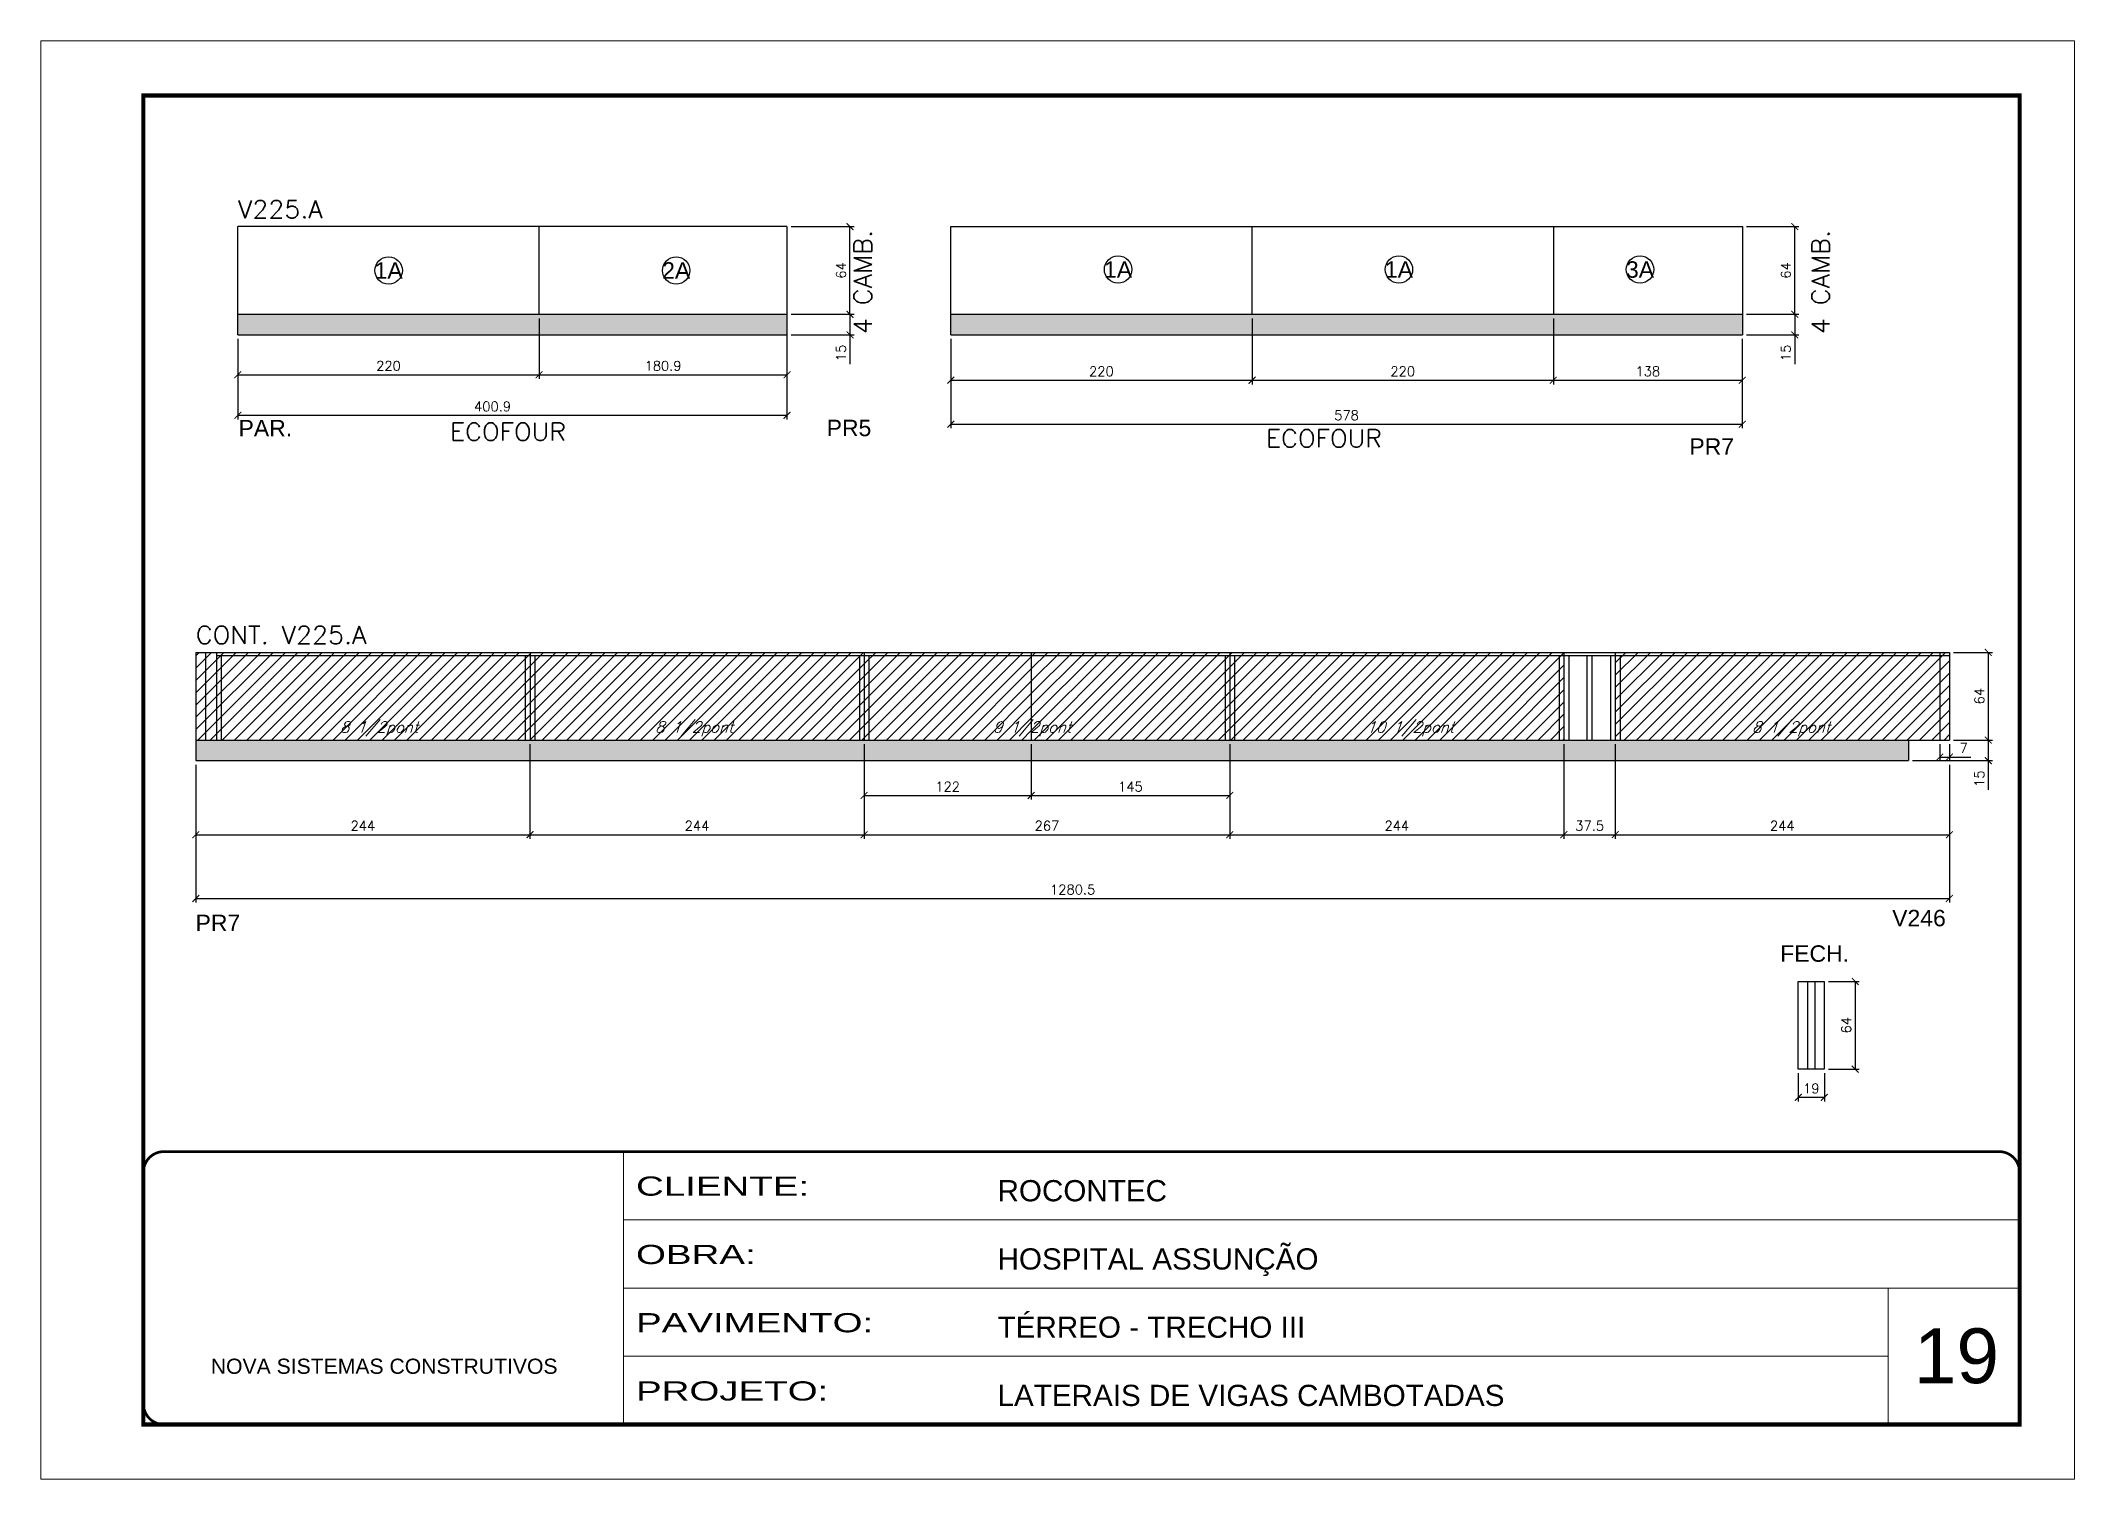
# Model space of a CAD drawing. Extents: x 2582 to 128055, y -26396 to 2611.
# Drawn here: x 5765 to 7250, y -3424 to -2374 of the extents above; entities that cross this region are included whole.
import ezdxf
from ezdxf.enums import TextEntityAlignment as Align

# ---------------------------------------------------------------- set-up
doc = ezdxf.new("R2010")
doc.units = 0
doc.header["$PDMODE"] = 35
for name, pattern in [('CONTINUO', [0]), ('DASHED', [0.75, 0.5, -0.25]), ('HIDDEN', [0.375, 0.25, -0.125])]:
    doc.linetypes.add(name, pattern=pattern)
for name, color, linetype in [('5', 5, 'Continuous'), ('COTA', 241, 'Continuous'), ('Painéis', 200, 'Continuous'), ('Romaneio', 10, 'Continuous'), ('SARR_2.2x7', 40, 'Continuous'), ('SARR_3.5x7', 81, 'Continuous'), ('texto', 7, 'Continuous')]:
    doc.layers.add(name, color=color, linetype=linetype)
for name, color, linetype, lineweight in [('CARIMBO', 255, 'Continuous', 9), ('Folhas', 255, 'Continuous', 9), ('Hachura', 251, 'Continuous', 9), ('SARRAFO DE PRESSAO', 251, 'DASHED', 9), ('Texto Seção', 7, 'Continuous', 15)]:
    doc.layers.add(name, color=color, linetype=linetype, lineweight=lineweight)
doc.styles.add('ARIAL', font='arial.ttf')
doc.styles.add('REGUA-120', font='ROMANS.shx', dxfattribs={"height": 15})
doc.styles.add('Romans', font='romans.shx')
doc.styles.get("Standard").update_dxf_attribs({"font": 'arial.ttf'})
doc.styles.add('Tecnologia', font='')
doc.styles.get('Tecnologia').set_extended_font_data('Forgotten Futurist')
doc.dimstyles.new('Cota Paínel', dxfattribs={"dimtxt": 7, "dimasz": 5, "dimexe": 3, "dimexo": 3, "dimgap": 3, "dimtad": 1, "dimdec": 1, "dimzin": 12, "dimdsep": 46, "dimtxsty": 'Romans', "dimblk": 'ARCHTICK', "dimcen": 0, "dimclrd": 4, "dimclre": 4, "dimclrt": 1, "dimadec": 1, "dimazin": 3, "dimtfac": 1, "dimtdec": 1, "dimtmove": 0, "dimatfit": 3, "dimldrblk": 'OBLIQUE', "dimfxl": 1, "dimtolj": 1, "dimtzin": 12, "dimarcsym": 0})

msp = doc.modelspace()

# ---------------------------------------------------------------- texts
at = {"layer": '5', "linetype": 'Continuous'}
for s, p in [('PAR.', (5909.63, -2663.27)), ('PR5', (6339.09, -2663.12)), ('PR7', (6969.05, -2676.68)), ('PR7', (5878.25, -3024.37)), ('V246', (7117.13, -3020.86))]:
    msp.add_text(s, height=12, rotation=359.99996, dxfattribs=at).set_placement(p)
at = {"layer": '5', "color": 7, "linetype": 'Continuous'}
msp.add_text('FECH.', height=12, rotation=359.99996, dxfattribs=at).set_placement((7035.33, -3046.75))
at = {"layer": 'CARIMBO', "style": 'ARIAL'}
msp.add_text('19', height=40, dxfattribs=at).set_placement((7132.99, -3354.33))
at = {"layer": 'Romaneio', "color": 255, "linetype": 'ByBlock', "style": 'ARIAL'}
for s, p in [('1A', (6019.23, -2542.17)), ('2A', (6229.2, -2542.17)), ('1A', (6551.85, -2541.5)), ('1A', (6756.97, -2541.5)), ('3A', (6932.99, -2541.5))]:
    msp.add_text(s, height=12, dxfattribs=at).set_placement(p, align=Align.MIDDLE_CENTER)
at = {"layer": 'texto', "color": 2, "char_height": 8, "attachment_point": 5, "style": 'Romans'}
for s, insert, width in [('{\\Q19;\\C256;8 1/2pont}', (6012.26, -2876.77), 63.9191), ('{\\Q19;\\C256;8 1/2pont}', (6242.39, -2876.77), 63.9191), ('{\\Q19;\\C256;9 1/2pont}', (6489.21, -2876.77), 63.9191), ('{\\Q19;\\C256;10 1/2pont}', (6765.29, -2876.77), 80.455), ('{\\Q19;\\C256;8 1/2pont}', (7043.35, -2876.77), 63.9191)]:
    msp.add_mtext(s, dxfattribs=dict(at, insert=insert, width=width))
at = {"layer": 'Texto Seção', "style": 'REGUA-120', "width": 1.05}
for s, p in [('V225.A', (5909.13, -2504)), ('ECOFOUR', (6063.97, -2666.4)), ('ECOFOUR', (6659.81, -2671.25)), ('CONT. V225.A', (5878.45, -2814.72))]:
    msp.add_text(s, height=13, dxfattribs=at).set_placement(p)
for p in [(6371.99, -2588.64), (7071.36, -2588.64)]:
    msp.add_text('4 CAMB.', height=13, rotation=90, dxfattribs=at).set_placement(p)

# ---------------------------------------------------------------- blocks, each defined once
blk = doc.blocks.new('9999999999')
at = {"color": 30, "linetype": 'CONTINUO'}
for p, q in [((98564.6, 34230.2), (98564.6, 34429.4)), ((98564.6, 34379.6), (99584, 34379.6)), ((98564.6, 34329.8), (99488, 34329.8)), ((99584, 34329.8), (99488, 34329.8)), ((99488, 34329.8), (99488, 34230.2)), ((98564.6, 34280), (99488, 34280))]:
    blk.add_line(p, q, dxfattribs=at)
at = {"color": 30, "linetype": 'CONTINUO', "const_width": 2}
blk.add_lwpolyline([(99584, 34230.2), (99584, 34414.4, 0.414214), (99569, 34429.4), (98229, 34429.4, 0.414214), (98214, 34414.4), (98214, 34245.2, 0.414214), (98229, 34230.2), (99584, 34230.2)], format="xyb", dxfattribs=at)
at = {"layer": 'Folhas'}
blk.add_lwpolyline([(98139, 34190.2), (99624, 34190.2), (99624, 35240.2), (98139, 35240.2)], close=True, dxfattribs=at)
at = {"layer": 'Folhas', "color": 30, "const_width": 3}
blk.add_lwpolyline([(98214, 34230.2), (99584, 34230.2), (99584, 35200.2), (98214, 35200.2)], close=True, dxfattribs=at)
at = {"color": 7, "linetype": 'Continuous', "ltscale": 5, "style": 'ARIAL'}
for s, height, p in [('ROCONTEC', 15.48, (98837.7, 34393.1)), ('HOSPITAL ASSUNÇÃO', 15.483, (98837.7, 34343.3)), ('TÉRREO - TRECHO III', 15.483, (98837.7, 34293.5)), ('NOVA SISTEMAS CONSTRUTIVOS', 11.059, (98263.2, 34267.2)), ('LATERAIS DE VIGAS CAMBOTADAS', 15.483, (98837.7, 34243.7))]:
    blk.add_text(s, height=height, dxfattribs=at).set_placement(p)
at = {"layer": 'Folhas', "color": 7, "style": 'Tecnologia', "width": 1.5}
for s, p in [('CLIENTE:', (98573.7, 34397.2)), ('OBRA:', (98573.7, 34347.3)), ('PAVIMENTO:', (98573.7, 34297.5)), ('PROJETO:', (98573.7, 34247.7))]:
    blk.add_text(s, height=14, dxfattribs=at).set_placement(p)
blk = doc.blocks.new('_ArchTick')
at = {"color": 0, "linetype": 'ByBlock', "const_width": 0.15}
blk.add_lwpolyline([(-0.5, -0.5), (0.5, 0.5)], dxfattribs=at)
blk = doc.blocks.new('*D211')
at = {"layer": 'COTA', "color": 4, "lineweight": -2, "transparency": 16777216}
for p, q in [((6310.1, -2513.2), (6310.1, -2650.9)), ((5909.1, -2592.2), (5909.1, -2650.9)), ((5909.1, -2647.9), (6310.1, -2647.9))]:
    blk.add_line(p, q, dxfattribs=at)
at = {"layer": 'Defpoints', "color": 0, "transparency": 16777216}
for p in [(6310.1, -2510.2), (5909.1, -2589.2), (6310.1, -2647.9)]:
    blk.add_point(p, dxfattribs=at)
at = {"layer": 'COTA', "color": 4, "lineweight": -2, "transparency": 16777216, "xscale": 5, "yscale": 5, "zscale": 5, "rotation": 180}
blk.add_blockref('_ArchTick', (5909.1, -2647.9), dxfattribs=at)
at = {"layer": 'COTA', "color": 4, "lineweight": -2, "transparency": 16777216, "xscale": 5, "yscale": 5, "zscale": 5}
blk.add_blockref('_ArchTick', (6310.1, -2647.9), dxfattribs=at)
at = {"layer": 'COTA', "color": 1, "transparency": 16777216, "insert": (6095.1, -2641.4), "char_height": 7, "attachment_point": 5, "style": 'Romans'}
blk.add_mtext('\\A1;400.9', dxfattribs=at)
blk = doc.blocks.new('_Oblique')
at = {"color": 0, "linetype": 'ByBlock', "lineweight": -2}
blk.add_line((-0.5, -0.5), (0.5, 0.5), dxfattribs=at)
blk = doc.blocks.new('*D204')
at = {"layer": 'COTA', "color": 4, "lineweight": -2, "transparency": 16777216}
for p, q in [((7010.7, -2510.2), (7049, -2510.2)), ((7046, -2574.2), (7046, -2510.2)), ((7010.7, -2574.2), (7049, -2574.2))]:
    blk.add_line(p, q, dxfattribs=at)
at = {"layer": 'Defpoints', "color": 0, "transparency": 16777216}
for p in [(7007.7, -2510.2), (7046, -2510.2), (7007.7, -2574.2)]:
    blk.add_point(p, dxfattribs=at)
at = {"layer": 'COTA', "color": 4, "lineweight": -2, "transparency": 16777216, "xscale": 5, "yscale": 5, "zscale": 5}
for p, rotation in [((7046, -2510.2), 90), ((7046, -2574.2), 270)]:
    blk.add_blockref('_ArchTick', p, dxfattribs=dict(at, rotation=rotation))
at = {"layer": 'COTA', "color": 1, "transparency": 16777216, "insert": (7039.5, -2542.2), "char_height": 7, "attachment_point": 5, "rotation": 90, "style": 'Romans'}
blk.add_mtext('\\A1;64', dxfattribs=at)
blk = doc.blocks.new('*D210')
at = {"layer": 'COTA', "color": 4, "lineweight": -2, "transparency": 16777216}
for p, q in [((6649.7, -2577.2), (6649.7, -2625.3)), ((6429.7, -2592.2), (6429.7, -2625.3)), ((6429.7, -2622.3), (6649.7, -2622.3))]:
    blk.add_line(p, q, dxfattribs=at)
at = {"layer": 'Defpoints', "color": 0, "transparency": 16777216}
for p in [(6649.7, -2574.2), (6429.7, -2589.2), (6649.7, -2622.3)]:
    blk.add_point(p, dxfattribs=at)
at = {"layer": 'COTA', "color": 4, "lineweight": -2, "transparency": 16777216, "xscale": 5, "yscale": 5, "zscale": 5, "rotation": 180}
blk.add_blockref('_ArchTick', (6429.7, -2622.3), dxfattribs=at)
at = {"layer": 'COTA', "color": 4, "lineweight": -2, "transparency": 16777216, "xscale": 5, "yscale": 5, "zscale": 5}
blk.add_blockref('_ArchTick', (6649.7, -2622.3), dxfattribs=at)
at = {"layer": 'COTA', "color": 1, "transparency": 16777216, "insert": (6539.7, -2615.8), "char_height": 7, "attachment_point": 5, "style": 'Romans'}
blk.add_mtext('\\A1;220', dxfattribs=at)
blk = doc.blocks.new('*D205')
at = {"layer": 'COTA', "color": 4, "lineweight": -2, "transparency": 16777216}
for p, q in [((6869.7, -2577.2), (6869.7, -2625.3)), ((7007.7, -2592.2), (7007.7, -2625.3)), ((6869.7, -2622.3), (7007.7, -2622.3))]:
    blk.add_line(p, q, dxfattribs=at)
at = {"layer": 'Defpoints', "color": 0, "transparency": 16777216}
for p in [(6869.7, -2574.2), (7007.7, -2589.2), (7007.7, -2622.3)]:
    blk.add_point(p, dxfattribs=at)
at = {"layer": 'COTA', "color": 4, "lineweight": -2, "transparency": 16777216, "xscale": 5, "yscale": 5, "zscale": 5, "rotation": 180}
blk.add_blockref('_ArchTick', (6869.7, -2622.3), dxfattribs=at)
at = {"layer": 'COTA', "color": 4, "lineweight": -2, "transparency": 16777216, "xscale": 5, "yscale": 5, "zscale": 5}
blk.add_blockref('_ArchTick', (7007.7, -2622.3), dxfattribs=at)
at = {"layer": 'COTA', "color": 1, "transparency": 16777216, "insert": (6938.7, -2615.8), "char_height": 7, "attachment_point": 5, "style": 'Romans'}
blk.add_mtext('\\A1;138', dxfattribs=at)
blk = doc.blocks.new('*D206')
at = {"layer": 'COTA', "color": 4, "lineweight": -2, "transparency": 16777216}
for p, q in [((6649.7, -2577.2), (6649.7, -2625.3)), ((6869.7, -2592.2), (6869.7, -2625.3)), ((6649.7, -2622.3), (6869.7, -2622.3))]:
    blk.add_line(p, q, dxfattribs=at)
at = {"layer": 'Defpoints', "color": 0, "transparency": 16777216}
for p in [(6649.7, -2574.2), (6869.7, -2589.2), (6869.7, -2622.3)]:
    blk.add_point(p, dxfattribs=at)
at = {"layer": 'COTA', "color": 4, "lineweight": -2, "transparency": 16777216, "xscale": 5, "yscale": 5, "zscale": 5, "rotation": 180}
blk.add_blockref('_ArchTick', (6649.7, -2622.3), dxfattribs=at)
at = {"layer": 'COTA', "color": 4, "lineweight": -2, "transparency": 16777216, "xscale": 5, "yscale": 5, "zscale": 5}
blk.add_blockref('_ArchTick', (6869.7, -2622.3), dxfattribs=at)
at = {"layer": 'COTA', "color": 1, "transparency": 16777216, "insert": (6759.7, -2615.8), "char_height": 7, "attachment_point": 5, "style": 'Romans'}
blk.add_mtext('\\A1;220', dxfattribs=at)
blk = doc.blocks.new('*D203')
at = {"layer": 'COTA', "color": 4, "lineweight": -2, "transparency": 16777216}
for p, q in [((6429.7, -2592.2), (6429.7, -2657.4)), ((7007.7, -2592.2), (7007.7, -2657.4)), ((6429.7, -2654.4), (7007.7, -2654.4))]:
    blk.add_line(p, q, dxfattribs=at)
at = {"layer": 'Defpoints', "color": 0, "transparency": 16777216}
for p in [(6429.7, -2589.2), (7007.7, -2589.2), (7007.7, -2654.4)]:
    blk.add_point(p, dxfattribs=at)
at = {"layer": 'COTA', "color": 4, "lineweight": -2, "transparency": 16777216, "xscale": 5, "yscale": 5, "zscale": 5, "rotation": 180}
blk.add_blockref('_ArchTick', (6429.7, -2654.4), dxfattribs=at)
at = {"layer": 'COTA', "color": 4, "lineweight": -2, "transparency": 16777216, "xscale": 5, "yscale": 5, "zscale": 5}
blk.add_blockref('_ArchTick', (7007.7, -2654.4), dxfattribs=at)
at = {"layer": 'COTA', "color": 1, "transparency": 16777216, "insert": (6718.7, -2647.9), "char_height": 7, "attachment_point": 5, "style": 'Romans'}
blk.add_mtext('\\A1;578', dxfattribs=at)
blk = doc.blocks.new('*D207')
at = {"layer": 'COTA', "color": 4, "lineweight": -2, "transparency": 16777216}
for p, q in [((6313.1, -2510.2), (6359.1, -2510.2)), ((6356.1, -2574.2), (6356.1, -2510.2)), ((6313.1, -2574.2), (6359.1, -2574.2))]:
    blk.add_line(p, q, dxfattribs=at)
at = {"layer": 'Defpoints', "color": 0, "transparency": 16777216}
for p in [(6310.1, -2510.2), (6356.1, -2510.2), (6310.1, -2574.2)]:
    blk.add_point(p, dxfattribs=at)
at = {"layer": 'COTA', "color": 4, "lineweight": -2, "transparency": 16777216, "xscale": 5, "yscale": 5, "zscale": 5}
for p, rotation in [((6356.1, -2510.2), 90), ((6356.1, -2574.2), 270)]:
    blk.add_blockref('_ArchTick', p, dxfattribs=dict(at, rotation=rotation))
at = {"layer": 'COTA', "color": 1, "transparency": 16777216, "insert": (6349.6, -2542.2), "char_height": 7, "attachment_point": 5, "rotation": 90, "style": 'Romans'}
blk.add_mtext('\\A1;64', dxfattribs=at)
blk = doc.blocks.new('*D208')
at = {"layer": 'COTA', "color": 4, "lineweight": -2, "transparency": 16777216}
for p, q in [((6129.1, -2577.2), (6129.1, -2621.3)), ((5909.1, -2592.2), (5909.1, -2621.3)), ((5909.1, -2618.3), (6129.1, -2618.3))]:
    blk.add_line(p, q, dxfattribs=at)
at = {"layer": 'Defpoints', "color": 0, "transparency": 16777216}
for p in [(6129.1, -2574.2), (5909.1, -2589.2), (6129.1, -2618.3)]:
    blk.add_point(p, dxfattribs=at)
at = {"layer": 'COTA', "color": 4, "lineweight": -2, "transparency": 16777216, "xscale": 5, "yscale": 5, "zscale": 5, "rotation": 180}
blk.add_blockref('_ArchTick', (5909.1, -2618.3), dxfattribs=at)
at = {"layer": 'COTA', "color": 4, "lineweight": -2, "transparency": 16777216, "xscale": 5, "yscale": 5, "zscale": 5}
blk.add_blockref('_ArchTick', (6129.1, -2618.3), dxfattribs=at)
at = {"layer": 'COTA', "color": 1, "transparency": 16777216, "insert": (6019.1, -2611.8), "char_height": 7, "attachment_point": 5, "style": 'Romans'}
blk.add_mtext('\\A1;220', dxfattribs=at)
blk = doc.blocks.new('*D209')
at = {"layer": 'COTA', "color": 4, "lineweight": -2, "transparency": 16777216}
for p, q in [((6129.1, -2577.2), (6129.1, -2621.3)), ((6310.1, -2592.2), (6310.1, -2621.3)), ((6129.1, -2618.3), (6310.1, -2618.3))]:
    blk.add_line(p, q, dxfattribs=at)
at = {"layer": 'Defpoints', "color": 0, "transparency": 16777216}
for p in [(6129.1, -2574.2), (6310.1, -2589.2), (6310.1, -2618.3)]:
    blk.add_point(p, dxfattribs=at)
at = {"layer": 'COTA', "color": 4, "lineweight": -2, "transparency": 16777216, "xscale": 5, "yscale": 5, "zscale": 5, "rotation": 180}
blk.add_blockref('_ArchTick', (6129.1, -2618.3), dxfattribs=at)
at = {"layer": 'COTA', "color": 4, "lineweight": -2, "transparency": 16777216, "xscale": 5, "yscale": 5, "zscale": 5}
blk.add_blockref('_ArchTick', (6310.1, -2618.3), dxfattribs=at)
at = {"layer": 'COTA', "color": 1, "transparency": 16777216, "insert": (6219.6, -2611.8), "char_height": 7, "attachment_point": 5, "style": 'Romans'}
blk.add_mtext('\\A1;180.9', dxfattribs=at)
blk = doc.blocks.new('*D212')
at = {"layer": 'COTA', "color": 4, "lineweight": -2, "transparency": 16777216}
for p, q in [((6313.1, -2574.2), (6359.1, -2574.2)), ((6356.1, -2574.2), (6356.1, -2589.2)), ((6313.1, -2589.2), (6359.1, -2589.2)), ((6356.1, -2589.2), (6356.1, -2610.5))]:
    blk.add_line(p, q, dxfattribs=at)
at = {"layer": 'Defpoints', "color": 0, "transparency": 16777216}
for p in [(6310.1, -2574.2), (6310.1, -2589.2), (6356.1, -2589.2)]:
    blk.add_point(p, dxfattribs=at)
at = {"layer": 'COTA', "color": 4, "lineweight": -2, "transparency": 16777216, "xscale": 5, "yscale": 5, "zscale": 5}
for p, rotation in [((6356.1, -2574.2), 90), ((6356.1, -2589.2), 270)]:
    blk.add_blockref('_ArchTick', p, dxfattribs=dict(at, rotation=rotation))
at = {"layer": 'COTA', "color": 1, "transparency": 16777216, "insert": (6349.6, -2602.4), "char_height": 7, "attachment_point": 5, "rotation": 90, "style": 'Romans'}
blk.add_mtext('\\A1;15', dxfattribs=at)
blk = doc.blocks.new('*D213')
at = {"layer": 'COTA', "color": 4, "lineweight": -2, "transparency": 16777216}
for p, q in [((7010.7, -2574.2), (7049, -2574.2)), ((7046, -2574.2), (7046, -2589.2)), ((7010.7, -2589.2), (7049, -2589.2)), ((7046, -2589.2), (7046, -2610.5))]:
    blk.add_line(p, q, dxfattribs=at)
at = {"layer": 'Defpoints', "color": 0, "transparency": 16777216}
for p in [(7007.7, -2574.2), (7007.7, -2589.2), (7046, -2589.2)]:
    blk.add_point(p, dxfattribs=at)
at = {"layer": 'COTA', "color": 4, "lineweight": -2, "transparency": 16777216, "xscale": 5, "yscale": 5, "zscale": 5}
for p, rotation in [((7046, -2574.2), 90), ((7046, -2589.2), 270)]:
    blk.add_blockref('_ArchTick', p, dxfattribs=dict(at, rotation=rotation))
at = {"layer": 'COTA', "color": 1, "transparency": 16777216, "insert": (7039.5, -2602.4), "char_height": 7, "attachment_point": 5, "rotation": 90, "style": 'Romans'}
blk.add_mtext('\\A1;15', dxfattribs=at)
blk = doc.blocks.new('*D218')
at = {"layer": 'COTA', "color": 4, "lineweight": -2, "transparency": 16777216}
for p, q in [((5878.4, -2902.9), (5878.4, -3003.6)), ((7158.9, -2902.9), (7158.9, -3003.6)), ((5878.4, -3000.6), (7158.9, -3000.6))]:
    blk.add_line(p, q, dxfattribs=at)
at = {"layer": 'Defpoints', "color": 0, "transparency": 16777216}
for p in [(5878.4, -2899.9), (7158.9, -2899.9), (7158.9, -3000.6)]:
    blk.add_point(p, dxfattribs=at)
at = {"layer": 'COTA', "color": 4, "lineweight": -2, "transparency": 16777216, "xscale": 5, "yscale": 5, "zscale": 5, "rotation": 180}
blk.add_blockref('_ArchTick', (5878.4, -3000.6), dxfattribs=at)
at = {"layer": 'COTA', "color": 4, "lineweight": -2, "transparency": 16777216, "xscale": 5, "yscale": 5, "zscale": 5}
blk.add_blockref('_ArchTick', (7158.9, -3000.6), dxfattribs=at)
at = {"layer": 'COTA', "color": 1, "transparency": 16777216, "insert": (6518.7, -2994.1), "char_height": 7, "attachment_point": 5, "style": 'Romans'}
blk.add_mtext('\\A1;1280.5', dxfattribs=at)
blk = doc.blocks.new('*D219')
at = {"layer": 'COTA', "color": 4, "lineweight": -2, "transparency": 16777216}
for p, q in [((7161.9, -2820.9), (7190.3, -2820.9)), ((7187.3, -2820.9), (7187.3, -2884.9)), ((7161.9, -2884.9), (7190.3, -2884.9))]:
    blk.add_line(p, q, dxfattribs=at)
at = {"layer": 'Defpoints', "color": 0, "transparency": 16777216}
for p in [(7158.9, -2820.9), (7158.9, -2884.9), (7187.3, -2884.9)]:
    blk.add_point(p, dxfattribs=at)
at = {"layer": 'COTA', "color": 4, "lineweight": -2, "transparency": 16777216, "xscale": 5, "yscale": 5, "zscale": 5}
for p, rotation in [((7187.3, -2820.9), 90), ((7187.3, -2884.9), 270)]:
    blk.add_blockref('_ArchTick', p, dxfattribs=dict(at, rotation=rotation))
at = {"layer": 'COTA', "color": 1, "transparency": 16777216, "insert": (7180.8, -2852.9), "char_height": 7, "attachment_point": 5, "rotation": 90, "style": 'Romans'}
blk.add_mtext('\\A1;64', dxfattribs=at)
blk = doc.blocks.new('*D215')
at = {"layer": 'COTA', "color": 4, "lineweight": -2, "transparency": 16777216}
for p, q in [((6122.4, -2887.9), (6122.4, -2957)), ((5878.4, -2902.9), (5878.4, -2957)), ((5878.4, -2954), (6122.4, -2954))]:
    blk.add_line(p, q, dxfattribs=at)
at = {"layer": 'Defpoints', "color": 0, "transparency": 16777216}
for p in [(6122.4, -2884.9), (5878.4, -2899.9), (6122.4, -2954)]:
    blk.add_point(p, dxfattribs=at)
at = {"layer": 'COTA', "color": 4, "lineweight": -2, "transparency": 16777216, "xscale": 5, "yscale": 5, "zscale": 5, "rotation": 180}
blk.add_blockref('_ArchTick', (5878.4, -2954), dxfattribs=at)
at = {"layer": 'COTA', "color": 4, "lineweight": -2, "transparency": 16777216, "xscale": 5, "yscale": 5, "zscale": 5}
blk.add_blockref('_ArchTick', (6122.4, -2954), dxfattribs=at)
at = {"layer": 'COTA', "color": 1, "transparency": 16777216, "insert": (6000.4, -2947.5), "char_height": 7, "attachment_point": 5, "style": 'Romans'}
blk.add_mtext('\\A1;244', dxfattribs=at)
blk = doc.blocks.new('*D216')
at = {"layer": 'COTA', "color": 4, "lineweight": -2, "transparency": 16777216}
for p, q in [((6122.4, -2887.9), (6122.4, -2957)), ((6366.4, -2887.9), (6366.4, -2957)), ((6122.4, -2954), (6366.4, -2954))]:
    blk.add_line(p, q, dxfattribs=at)
at = {"layer": 'Defpoints', "color": 0, "transparency": 16777216}
for p in [(6122.4, -2884.9), (6366.4, -2884.9), (6366.4, -2954)]:
    blk.add_point(p, dxfattribs=at)
at = {"layer": 'COTA', "color": 4, "lineweight": -2, "transparency": 16777216, "xscale": 5, "yscale": 5, "zscale": 5, "rotation": 180}
blk.add_blockref('_ArchTick', (6122.4, -2954), dxfattribs=at)
at = {"layer": 'COTA', "color": 4, "lineweight": -2, "transparency": 16777216, "xscale": 5, "yscale": 5, "zscale": 5}
blk.add_blockref('_ArchTick', (6366.4, -2954), dxfattribs=at)
at = {"layer": 'COTA', "color": 1, "transparency": 16777216, "insert": (6244.4, -2947.5), "char_height": 7, "attachment_point": 5, "style": 'Romans'}
blk.add_mtext('\\A1;244', dxfattribs=at)
blk = doc.blocks.new('*D217')
at = {"layer": 'COTA', "color": 4, "lineweight": -2, "transparency": 16777216}
for p, q in [((6366.4, -2887.9), (6366.4, -2957)), ((6633.4, -2887.9), (6633.4, -2957)), ((6366.4, -2954), (6633.4, -2954))]:
    blk.add_line(p, q, dxfattribs=at)
at = {"layer": 'Defpoints', "color": 0, "transparency": 16777216}
for p in [(6366.4, -2884.9), (6633.4, -2884.9), (6633.4, -2954)]:
    blk.add_point(p, dxfattribs=at)
at = {"layer": 'COTA', "color": 4, "lineweight": -2, "transparency": 16777216, "xscale": 5, "yscale": 5, "zscale": 5, "rotation": 180}
blk.add_blockref('_ArchTick', (6366.4, -2954), dxfattribs=at)
at = {"layer": 'COTA', "color": 4, "lineweight": -2, "transparency": 16777216, "xscale": 5, "yscale": 5, "zscale": 5}
blk.add_blockref('_ArchTick', (6633.4, -2954), dxfattribs=at)
at = {"layer": 'COTA', "color": 1, "transparency": 16777216, "insert": (6499.9, -2947.5), "char_height": 7, "attachment_point": 5, "style": 'Romans'}
blk.add_mtext('\\A1;267', dxfattribs=at)
blk = doc.blocks.new('*D214')
at = {"layer": 'COTA', "color": 4, "lineweight": -2, "transparency": 16777216}
for p, q in [((6914.9, -2887.9), (6914.9, -2957)), ((7158.9, -2902.9), (7158.9, -2957)), ((6914.9, -2954), (7158.9, -2954))]:
    blk.add_line(p, q, dxfattribs=at)
at = {"layer": 'Defpoints', "color": 0, "transparency": 16777216}
for p in [(6914.9, -2884.9), (7158.9, -2899.9), (7158.9, -2954)]:
    blk.add_point(p, dxfattribs=at)
at = {"layer": 'COTA', "color": 4, "lineweight": -2, "transparency": 16777216, "xscale": 5, "yscale": 5, "zscale": 5, "rotation": 180}
blk.add_blockref('_ArchTick', (6914.9, -2954), dxfattribs=at)
at = {"layer": 'COTA', "color": 4, "lineweight": -2, "transparency": 16777216, "xscale": 5, "yscale": 5, "zscale": 5}
blk.add_blockref('_ArchTick', (7158.9, -2954), dxfattribs=at)
at = {"layer": 'COTA', "color": 1, "transparency": 16777216, "insert": (7036.9, -2947.5), "char_height": 7, "attachment_point": 5, "style": 'Romans'}
blk.add_mtext('\\A1;244', dxfattribs=at)
blk = doc.blocks.new('*D220')
at = {"layer": 'COTA', "color": 4, "lineweight": -2, "transparency": 16777216}
for p, q in [((7161.9, -2884.9), (7190.3, -2884.9)), ((7187.3, -2884.9), (7187.3, -2899.9)), ((7131.9, -2899.9), (7190.3, -2899.9)), ((7187.3, -2899.9), (7187.3, -2921.2))]:
    blk.add_line(p, q, dxfattribs=at)
at = {"layer": 'Defpoints', "color": 0, "transparency": 16777216}
for p in [(7158.9, -2884.9), (7128.9, -2899.9), (7187.3, -2899.9)]:
    blk.add_point(p, dxfattribs=at)
at = {"layer": 'COTA', "color": 4, "lineweight": -2, "transparency": 16777216, "xscale": 5, "yscale": 5, "zscale": 5}
for p, rotation in [((7187.3, -2884.9), 90), ((7187.3, -2899.9), 270)]:
    blk.add_blockref('_ArchTick', p, dxfattribs=dict(at, rotation=rotation))
at = {"layer": 'COTA', "color": 1, "transparency": 16777216, "insert": (7180.8, -2913.1), "char_height": 7, "attachment_point": 5, "rotation": 90, "style": 'Romans'}
blk.add_mtext('\\A1;15', dxfattribs=at)
blk = doc.blocks.new('*D241')
at = {"layer": 'COTA', "color": 4, "lineweight": -2, "transparency": 16777216}
for p, q in [((6633.4, -2887.9), (6633.4, -2957)), ((6877.4, -2887.9), (6877.4, -2957)), ((6633.4, -2954), (6877.4, -2954))]:
    blk.add_line(p, q, dxfattribs=at)
at = {"layer": 'Defpoints', "color": 0, "transparency": 16777216}
for p in [(6633.4, -2884.9), (6877.4, -2884.9), (6877.4, -2954)]:
    blk.add_point(p, dxfattribs=at)
at = {"layer": 'COTA', "color": 4, "lineweight": -2, "transparency": 16777216, "xscale": 5, "yscale": 5, "zscale": 5, "rotation": 180}
blk.add_blockref('_ArchTick', (6633.4, -2954), dxfattribs=at)
at = {"layer": 'COTA', "color": 4, "lineweight": -2, "transparency": 16777216, "xscale": 5, "yscale": 5, "zscale": 5}
blk.add_blockref('_ArchTick', (6877.4, -2954), dxfattribs=at)
at = {"layer": 'COTA', "color": 1, "transparency": 16777216, "insert": (6755.4, -2947.5), "char_height": 7, "attachment_point": 5, "style": 'Romans'}
blk.add_mtext('\\A1;244', dxfattribs=at)
blk = doc.blocks.new('*D242')
at = {"layer": 'COTA', "color": 4, "lineweight": -2, "transparency": 16777216}
for p, q in [((7151.9, -2887.9), (7151.9, -2900.3)), ((7158.9, -2887.9), (7158.9, -2900.3)), ((7151.9, -2897.3), (7158.9, -2897.3)), ((7158.9, -2897.3), (7174.6, -2897.3))]:
    blk.add_line(p, q, dxfattribs=at)
at = {"layer": 'Defpoints', "color": 0, "transparency": 16777216}
for p in [(7151.9, -2884.9), (7158.9, -2884.9), (7158.9, -2897.3)]:
    blk.add_point(p, dxfattribs=at)
at = {"layer": 'COTA', "color": 4, "lineweight": -2, "transparency": 16777216, "xscale": 5, "yscale": 5, "zscale": 5, "rotation": 180}
blk.add_blockref('_ArchTick', (7151.9, -2897.3), dxfattribs=at)
at = {"layer": 'COTA', "color": 4, "lineweight": -2, "transparency": 16777216, "xscale": 5, "yscale": 5, "zscale": 5}
blk.add_blockref('_ArchTick', (7158.9, -2897.3), dxfattribs=at)
at = {"layer": 'COTA', "color": 1, "transparency": 16777216, "insert": (7169.3, -2890.8), "char_height": 7, "attachment_point": 5, "style": 'Romans'}
blk.add_mtext('\\A1;7', dxfattribs=at)
blk = doc.blocks.new('*D243')
at = {"layer": 'COTA', "color": 4, "lineweight": -2, "transparency": 16777216}
for p, q in [((7070.6, -3061.1), (7093.1, -3061.1)), ((7090.1, -3061.1), (7090.1, -3125.1)), ((7070.6, -3125.1), (7093.1, -3125.1))]:
    blk.add_line(p, q, dxfattribs=at)
at = {"layer": 'Defpoints', "color": 0, "transparency": 16777216}
for p in [(7067.6, -3061.1), (7067.6, -3125.1), (7090.1, -3125.1)]:
    blk.add_point(p, dxfattribs=at)
at = {"layer": 'COTA', "color": 4, "lineweight": -2, "transparency": 16777216, "xscale": 5, "yscale": 5, "zscale": 5}
for p, rotation in [((7090.1, -3061.1), 90), ((7090.1, -3125.1), 270)]:
    blk.add_blockref('_ArchTick', p, dxfattribs=dict(at, rotation=rotation))
at = {"layer": 'COTA', "color": 1, "transparency": 16777216, "insert": (7083.6, -3093.1), "char_height": 7, "attachment_point": 5, "rotation": 90, "style": 'Romans'}
blk.add_mtext('\\A1;64', dxfattribs=at)
blk = doc.blocks.new('*D244')
at = {"layer": 'COTA', "color": 4, "lineweight": -2, "transparency": 16777216}
for p, q in [((7048.6, -3128.1), (7048.6, -3148.7)), ((7067.6, -3128.1), (7067.6, -3148.7)), ((7067.6, -3145.7), (7048.6, -3145.7))]:
    blk.add_line(p, q, dxfattribs=at)
at = {"layer": 'Defpoints', "color": 0, "transparency": 16777216}
for p in [(7048.6, -3125.1), (7067.6, -3125.1), (7048.6, -3145.7)]:
    blk.add_point(p, dxfattribs=at)
at = {"layer": 'COTA', "color": 4, "lineweight": -2, "transparency": 16777216, "xscale": 5, "yscale": 5, "zscale": 5, "rotation": 180}
blk.add_blockref('_ArchTick', (7048.6, -3145.7), dxfattribs=at)
at = {"layer": 'COTA', "color": 4, "lineweight": -2, "transparency": 16777216, "xscale": 5, "yscale": 5, "zscale": 5}
blk.add_blockref('_ArchTick', (7067.6, -3145.7), dxfattribs=at)
at = {"layer": 'COTA', "color": 1, "transparency": 16777216, "insert": (7058.1, -3139.2), "char_height": 7, "attachment_point": 5, "style": 'Romans'}
blk.add_mtext('\\A1;19', dxfattribs=at)
blk = doc.blocks.new('*D263')
at = {"layer": 'COTA', "color": 4, "lineweight": -2, "transparency": 16777216}
for p, q in [((6366.4, -2887.9), (6366.4, -2928.4)), ((6488.4, -2887.9), (6488.4, -2928.4)), ((6366.4, -2925.4), (6488.4, -2925.4))]:
    blk.add_line(p, q, dxfattribs=at)
at = {"layer": 'Defpoints', "color": 0, "transparency": 16777216}
for p in [(6366.4, -2884.9), (6488.4, -2884.9), (6488.4, -2925.4)]:
    blk.add_point(p, dxfattribs=at)
at = {"layer": 'COTA', "color": 4, "lineweight": -2, "transparency": 16777216, "xscale": 5, "yscale": 5, "zscale": 5, "rotation": 180}
blk.add_blockref('_ArchTick', (6366.4, -2925.4), dxfattribs=at)
at = {"layer": 'COTA', "color": 4, "lineweight": -2, "transparency": 16777216, "xscale": 5, "yscale": 5, "zscale": 5}
blk.add_blockref('_ArchTick', (6488.4, -2925.4), dxfattribs=at)
at = {"layer": 'COTA', "color": 1, "transparency": 16777216, "insert": (6427.4, -2918.9), "char_height": 7, "attachment_point": 5, "style": 'Romans'}
blk.add_mtext('\\A1;122', dxfattribs=at)
blk = doc.blocks.new('*D264')
at = {"layer": 'COTA', "color": 4, "lineweight": -2, "transparency": 16777216}
for p, q in [((6488.4, -2887.9), (6488.4, -2928.4)), ((6633.4, -2887.9), (6633.4, -2928.4)), ((6488.4, -2925.4), (6633.4, -2925.4))]:
    blk.add_line(p, q, dxfattribs=at)
at = {"layer": 'Defpoints', "color": 0, "transparency": 16777216}
for p in [(6488.4, -2884.9), (6633.4, -2884.9), (6633.4, -2925.4)]:
    blk.add_point(p, dxfattribs=at)
at = {"layer": 'COTA', "color": 4, "lineweight": -2, "transparency": 16777216, "xscale": 5, "yscale": 5, "zscale": 5, "rotation": 180}
blk.add_blockref('_ArchTick', (6488.4, -2925.4), dxfattribs=at)
at = {"layer": 'COTA', "color": 4, "lineweight": -2, "transparency": 16777216, "xscale": 5, "yscale": 5, "zscale": 5}
blk.add_blockref('_ArchTick', (6633.4, -2925.4), dxfattribs=at)
at = {"layer": 'COTA', "color": 1, "transparency": 16777216, "insert": (6560.9, -2918.9), "char_height": 7, "attachment_point": 5, "style": 'Romans'}
blk.add_mtext('\\A1;145', dxfattribs=at)
blk = doc.blocks.new('*D265')
at = {"layer": 'COTA', "color": 4, "lineweight": -2, "transparency": 16777216}
for p, q in [((6877.4, -2887.9), (6877.4, -2957)), ((6914.9, -2887.9), (6914.9, -2957)), ((6877.4, -2954), (6914.9, -2954))]:
    blk.add_line(p, q, dxfattribs=at)
at = {"layer": 'Defpoints', "color": 0, "transparency": 16777216}
for p in [(6877.4, -2884.9), (6914.9, -2884.9), (6914.9, -2954)]:
    blk.add_point(p, dxfattribs=at)
at = {"layer": 'COTA', "color": 4, "lineweight": -2, "transparency": 16777216, "xscale": 5, "yscale": 5, "zscale": 5, "rotation": 180}
blk.add_blockref('_ArchTick', (6877.4, -2954), dxfattribs=at)
at = {"layer": 'COTA', "color": 4, "lineweight": -2, "transparency": 16777216, "xscale": 5, "yscale": 5, "zscale": 5}
blk.add_blockref('_ArchTick', (6914.9, -2954), dxfattribs=at)
at = {"layer": 'COTA', "color": 1, "transparency": 16777216, "insert": (6896.2, -2947.5), "char_height": 7, "attachment_point": 5, "style": 'Romans'}
blk.add_mtext('\\A1;37.5', dxfattribs=at)

# ---------------------------------------------------------------- dimensions: what is measured, and where the dimension line sits
at = {"layer": 'COTA'}
for base, p1, p2, picture, middle in [((6356.12, -2510.19), (6310.08, -2574.19), (6310.08, -2510.19), '*D207', (6349.62, -2542.19)), ((7046.03, -2510.19), (7007.71, -2574.19), (7007.71, -2510.19), '*D204', (7039.53, -2542.19)), ((6356.12, -2589.19), (6310.08, -2574.19), (6310.08, -2589.19), '*D212', (6349.62, -2602.35)), ((7046.03, -2589.19), (7007.71, -2574.19), (7007.71, -2589.19), '*D213', (7039.53, -2602.35)), ((7187.29, -2884.91), (7158.95, -2820.91), (7158.95, -2884.91), '*D219', (7180.79, -2852.91)), ((7187.29, -2899.91), (7158.95, -2884.91), (7128.95, -2899.91), '*D220', (7180.79, -2913.08)), ((7090.08, -3125.06), (7067.58, -3061.06), (7067.58, -3125.06), '*D243', (7083.58, -3093.06))]:
    dim = msp.add_linear_dim(base=base, p1=p1, p2=p2, angle=90, dimstyle='Cota Paínel', dxfattribs=at)
    dim.commit()
    dim.dimension.update_dxf_attribs({"geometry": picture, "text_midpoint": middle})
dim = msp.add_linear_dim(base=(6310.0757, -2647.9338), p1=(5909.1323, -2589.1858), p2=(6310.0757, -2510.1858), dimstyle='Cota Paínel', dxfattribs=at)
dim.commit()
dim.dimension.update_dxf_attribs({"geometry": '*D211', "text_midpoint": (6095.054, -2647.9338), "dimtype": 160})
for base, p1, p2, picture, middle in [((6129.13, -2618.29), (5909.13, -2589.19), (6129.13, -2574.19), '*D208', (6019.13, -2611.79)), ((6649.71, -2622.32), (6429.71, -2589.19), (6649.71, -2574.19), '*D210', (6539.71, -2615.82)), ((6869.71, -2622.32), (6649.71, -2574.19), (6869.71, -2589.19), '*D206', (6759.71, -2615.82)), ((7007.71, -2622.32), (6869.71, -2574.19), (7007.71, -2589.19), '*D205', (6938.71, -2615.82)), ((7007.71, -2654.43), (6429.71, -2589.19), (7007.71, -2589.19), '*D203', (6718.71, -2647.93)), ((6122.45, -2954.03), (5878.45, -2899.91), (6122.45, -2884.91), '*D215', (6000.45, -2947.53)), ((6488.45, -2925.35), (6366.45, -2884.91), (6488.45, -2884.91), '*D263', (6427.45, -2918.85)), ((6877.45, -2954.03), (6633.45, -2884.91), (6877.45, -2884.91), '*D241', (6755.45, -2947.53)), ((6914.95, -2954.03), (6877.45, -2884.91), (6914.95, -2884.91), '*D265', (6896.2, -2947.53)), ((7158.95, -2897.3), (7151.95, -2884.91), (7158.95, -2884.91), '*D242', (7169.28, -2890.8)), ((7158.95, -3000.64), (5878.45, -2899.91), (7158.95, -2899.91), '*D218', (6518.7, -2994.14)), ((7048.58, -3145.69), (7067.58, -3125.06), (7048.58, -3125.06), '*D244', (7058.08, -3139.19))]:
    dim = msp.add_linear_dim(base=base, p1=p1, p2=p2, dimstyle='Cota Paínel', dxfattribs=at)
    dim.commit()
    dim.dimension.update_dxf_attribs({"geometry": picture, "text_midpoint": middle})
for base, p1, p2, picture, middle in [((6310.0757, -2618.2918), (6129.1323, -2574.1858), (6310.0757, -2589.1858), '*D209', (6219.604, -2611.7918)), ((6366.45, -2954.03), (6122.45, -2884.91), (6366.45, -2884.91), '*D216', (6244.45, -2947.53)), ((6633.45, -2954.03), (6366.45, -2884.91), (6633.45, -2884.91), '*D217', (6499.95, -2947.53)), ((6633.45, -2925.35), (6488.45, -2884.91), (6633.45, -2884.91), '*D264', (6560.95, -2918.85)), ((7158.95, -2954.03), (6914.95, -2884.91), (7158.95, -2899.91), '*D214', (7036.95, -2947.53))]:
    dim = msp.add_linear_dim(base=base, p1=p1, p2=p2, dimstyle='Cota Paínel', override={"dimtmove": 1}, dxfattribs=at)
    dim.commit()
    dim.dimension.update_dxf_attribs({"geometry": picture, "text_midpoint": middle})

# ---------------------------------------------------------------- hatches: boundary and pattern name
at = {"layer": 'COTA', "linetype": 'ByBlock'}
h = msp.add_hatch(dxfattribs=at)
h.set_pattern_fill('AR-CONC', color=256, scale=0.03)
h.paths.add_polyline_path([(6310.08, -2574.19), (5909.13, -2574.19), (5909.13, -2589.19), (6310.08, -2589.19)])
h = msp.add_hatch(dxfattribs=at)
h.set_pattern_fill('AR-CONC', color=256, scale=0.03)
h.paths.add_polyline_path([(7007.71, -2574.19), (6429.71, -2574.19), (6429.71, -2589.19), (7007.71, -2589.19)])
h = msp.add_hatch(dxfattribs=at)
h.set_pattern_fill('AR-CONC', color=256, scale=0.03)
h.set_pattern_definition([(50, (-11, 5), (5.46554, -0.4781726), [0.5715, -6.2865]), (355, (-11, 5), (-1.0573026, 5.7317054), [0.4572, -5.0292175]), (100.451445, (-10.5445, 4.96), (4.4082374, 5.2535326), [0.4857003, -5.3427073]), (46.1842, (-11, 6.524), (8.132371, -1.26127), [0.85725, -9.42975]), (96.63556, (-10.322, 6.419), (7.122124, 7.422784), [0.728551, -8.014068]), (351.18415, (-11, 6.524), (7.122124, 7.422784), [0.685799, -7.543792]), (21, (-10.238, 6.143), (4.5484317, -3.067956), [0.5715, -6.2865]), (326, (-10.238, 6.143), (1.854061, 5.525639), [0.4572, -5.0292]), (71.451445, (-9.859, 5.8873), (6.4024926, 2.457683), [0.4857003, -5.342698]), (37.5, (-11, 5), (0.0926581, 2.53665117), [0, -4.96824, 0, -5.1054, 0, -5.04825]), (7.5, (-11, 5), (2.0045899, 3.0054172), [0, -2.91084, 0, -4.85394, 0, -1.92405]), (327.5, (-12.6993, 5), (4.06771786, -0.1718623), [0, -1.905, 0, -5.9436, 0, -7.8867]), (317.5, (-13.4613, 5), (4.4438754, 0.7627947), [0, -2.4765, 0, -3.94716, 0, -5.6007])])
h.paths.add_polyline_path([(7128.95, -2884.91), (5878.45, -2884.91), (5878.45, -2899.91), (7128.95, -2899.91)])
at = {"layer": 'Hachura', "linetype": 'ByBlock'}
h = msp.add_hatch(dxfattribs=at)
h.set_pattern_fill('ANSI31', color=256, scale=2)
h.paths.add_polyline_path([(5878.45, -2820.91), (5878.45, -2884.91), (6122.45, -2884.91), (6122.45, -2820.91)])
h = msp.add_hatch(dxfattribs=at)
h.set_pattern_fill('ANSI31', color=256, scale=2)
h.paths.add_polyline_path([(6366.45, -2820.91), (6122.45, -2820.91), (6122.45, -2884.91), (6366.45, -2884.91)])
h = msp.add_hatch(dxfattribs=at)
h.set_pattern_fill('ANSI31', color=256, scale=2)
h.paths.add_polyline_path([(6488.45, -2820.91), (6366.45, -2820.91), (6366.45, -2884.91), (6488.45, -2884.91)])
h = msp.add_hatch(dxfattribs=at)
h.set_pattern_fill('ANSI31', color=256, scale=2)
h.paths.add_polyline_path([(6633.45, -2820.91), (6488.45, -2820.91), (6488.45, -2884.91), (6633.45, -2884.91)])
h = msp.add_hatch(dxfattribs=at)
h.set_pattern_fill('ANSI31', color=256, scale=2)
h.paths.add_polyline_path([(6877.45, -2884.91), (6877.45, -2820.91), (6633.45, -2820.91), (6633.45, -2884.91)])
h = msp.add_hatch(dxfattribs=at)
h.set_pattern_fill('ANSI31', color=256, scale=2)
h.paths.add_polyline_path([(6914.95, -2820.91), (6914.95, -2884.91), (7158.95, -2884.91), (7158.95, -2820.91)])

# ---------------------------------------------------------------- linework, layer by layer
at = {"layer": 'COTA', "linetype": 'ByBlock'}
for p, q in [((5909.13, -2589.19), (5909.13, -2574.19)), ((6310.08, -2574.19), (6310.08, -2589.19)), ((6429.71, -2589.19), (6429.71, -2574.19)), ((7007.71, -2574.19), (7007.71, -2589.19)), ((5909.13, -2589.19), (6310.08, -2589.19)), ((6429.71, -2589.19), (7007.71, -2589.19)), ((5878.45, -2884.91), (5878.45, -2899.91)), ((7128.95, -2884.91), (7128.95, -2899.91)), ((5878.45, -2899.91), (7128.95, -2899.91))]:
    msp.add_line(p, q, dxfattribs=at)
at = {"layer": 'Painéis', "linetype": 'ByBlock'}
for p, q in [((6310.08, -2510.19), (5909.13, -2510.19)), ((5909.13, -2574.19), (6310.08, -2574.19))]:
    msp.add_line(p, q, dxfattribs=at)
at = {"layer": 'Painéis'}
for p, q in [((5909.13, -2574.19), (5909.13, -2510.19)), ((6129.13, -2574.19), (6129.13, -2510.19)), ((6310.08, -2510.19), (6310.08, -2574.19)), ((6429.71, -2510.19), (7007.71, -2510.19)), ((6429.71, -2574.19), (6429.71, -2510.19)), ((6649.71, -2574.19), (6649.71, -2510.19)), ((6869.71, -2510.19), (6869.71, -2574.19)), ((7007.71, -2510.19), (7007.71, -2574.19)), ((6429.71, -2574.19), (7007.71, -2574.19)), ((5878.45, -2820.91), (7158.95, -2820.91)), ((5878.45, -2820.91), (5878.45, -2884.91)), ((6122.45, -2820.91), (6122.45, -2884.91)), ((6366.45, -2820.91), (6366.45, -2884.91)), ((6488.45, -2820.91), (6488.45, -2884.91)), ((6633.45, -2820.91), (6633.45, -2884.91)), ((6877.45, -2820.91), (6877.45, -2884.91)), ((6914.95, -2820.91), (6914.95, -2884.91)), ((7158.95, -2820.91), (7158.95, -2884.91)), ((5878.45, -2884.91), (7158.95, -2884.91)), ((7048.58, -3125.06), (7048.58, -3061.06)), ((7048.58, -3061.06), (7067.58, -3061.06)), ((7067.58, -3061.06), (7067.58, -3125.06)), ((7067.58, -3125.06), (7048.58, -3125.06))]:
    msp.add_line(p, q, dxfattribs=at)
at = {"layer": 'Romaneio', "color": 1, "linetype": 'ByBlock'}
for centre in [(6019.23, -2542.17), (6229.2, -2542.17), (6551.85, -2541.5), (6756.97, -2541.5), (6932.99, -2541.5)]:
    msp.add_circle(centre, 10, dxfattribs=at)
at = {"layer": 'SARR_2.2x7', "linetype": 'Continuous'}
for p, q in [((5885.45, -2820.91), (5885.45, -2884.91)), ((5893.45, -2823.11), (6122.45, -2823.11)), ((6122.45, -2823.11), (6366.45, -2823.11)), ((6366.45, -2823.11), (6633.45, -2823.11)), ((6633.45, -2823.11), (6877.45, -2823.11)), ((6877.45, -2823.11), (6914.95, -2823.11)), ((6914.95, -2823.11), (7158.95, -2823.11)), ((7055.58, -3125.06), (7055.58, -3061.06)), ((7060.58, -3061.06), (7060.58, -3125.06))]:
    msp.add_line(p, q, dxfattribs=at)
at = {"layer": 'SARR_2.2x7', "linetype": 'HIDDEN'}
msp.add_line((7151.95, -2820.91), (7151.95, -2884.91), dxfattribs=at)
at = {"layer": 'SARR_3.5x7'}
for p, q in [((5893.45, -2820.91), (5893.45, -2884.91)), ((7158.95, -2820.91), (7158.95, -2884.91)), ((5896.95, -2823.11), (5896.95, -2884.91)), ((6118.95, -2823.11), (6118.95, -2884.91)), ((6125.95, -2823.11), (6125.95, -2884.91)), ((6362.95, -2823.11), (6362.95, -2884.91)), ((6369.95, -2823.11), (6369.95, -2884.91)), ((6629.95, -2823.11), (6629.95, -2884.91)), ((6636.95, -2823.11), (6636.95, -2884.91)), ((6873.95, -2823.11), (6873.95, -2884.91)), ((6880.95, -2823.11), (6880.95, -2884.91)), ((6894.19, -2823.11), (6894.19, -2884.91)), ((6897.69, -2823.11), (6897.69, -2884.91)), ((6911.45, -2823.11), (6911.45, -2884.91)), ((6918.45, -2823.11), (6918.45, -2884.91))]:
    msp.add_line(p, q, dxfattribs=at)

# ---------------------------------------------------------------- block references
at = {"layer": 'SARRAFO DE PRESSAO', "color": 6, "linetype": 'ByBlock'}
msp.add_blockref('9999999999', (-92373.84, -37614.68), dxfattribs=at)

msp.set_redraw_order([(e.dxf.handle, doc.entitydb.next_handle()) for e in msp.query("TEXT MTEXT ATTDEF DIMENSION ARC_DIMENSION")])  # texts and dimensions are drawn at this point

doc.saveas('drawing.dxf')
